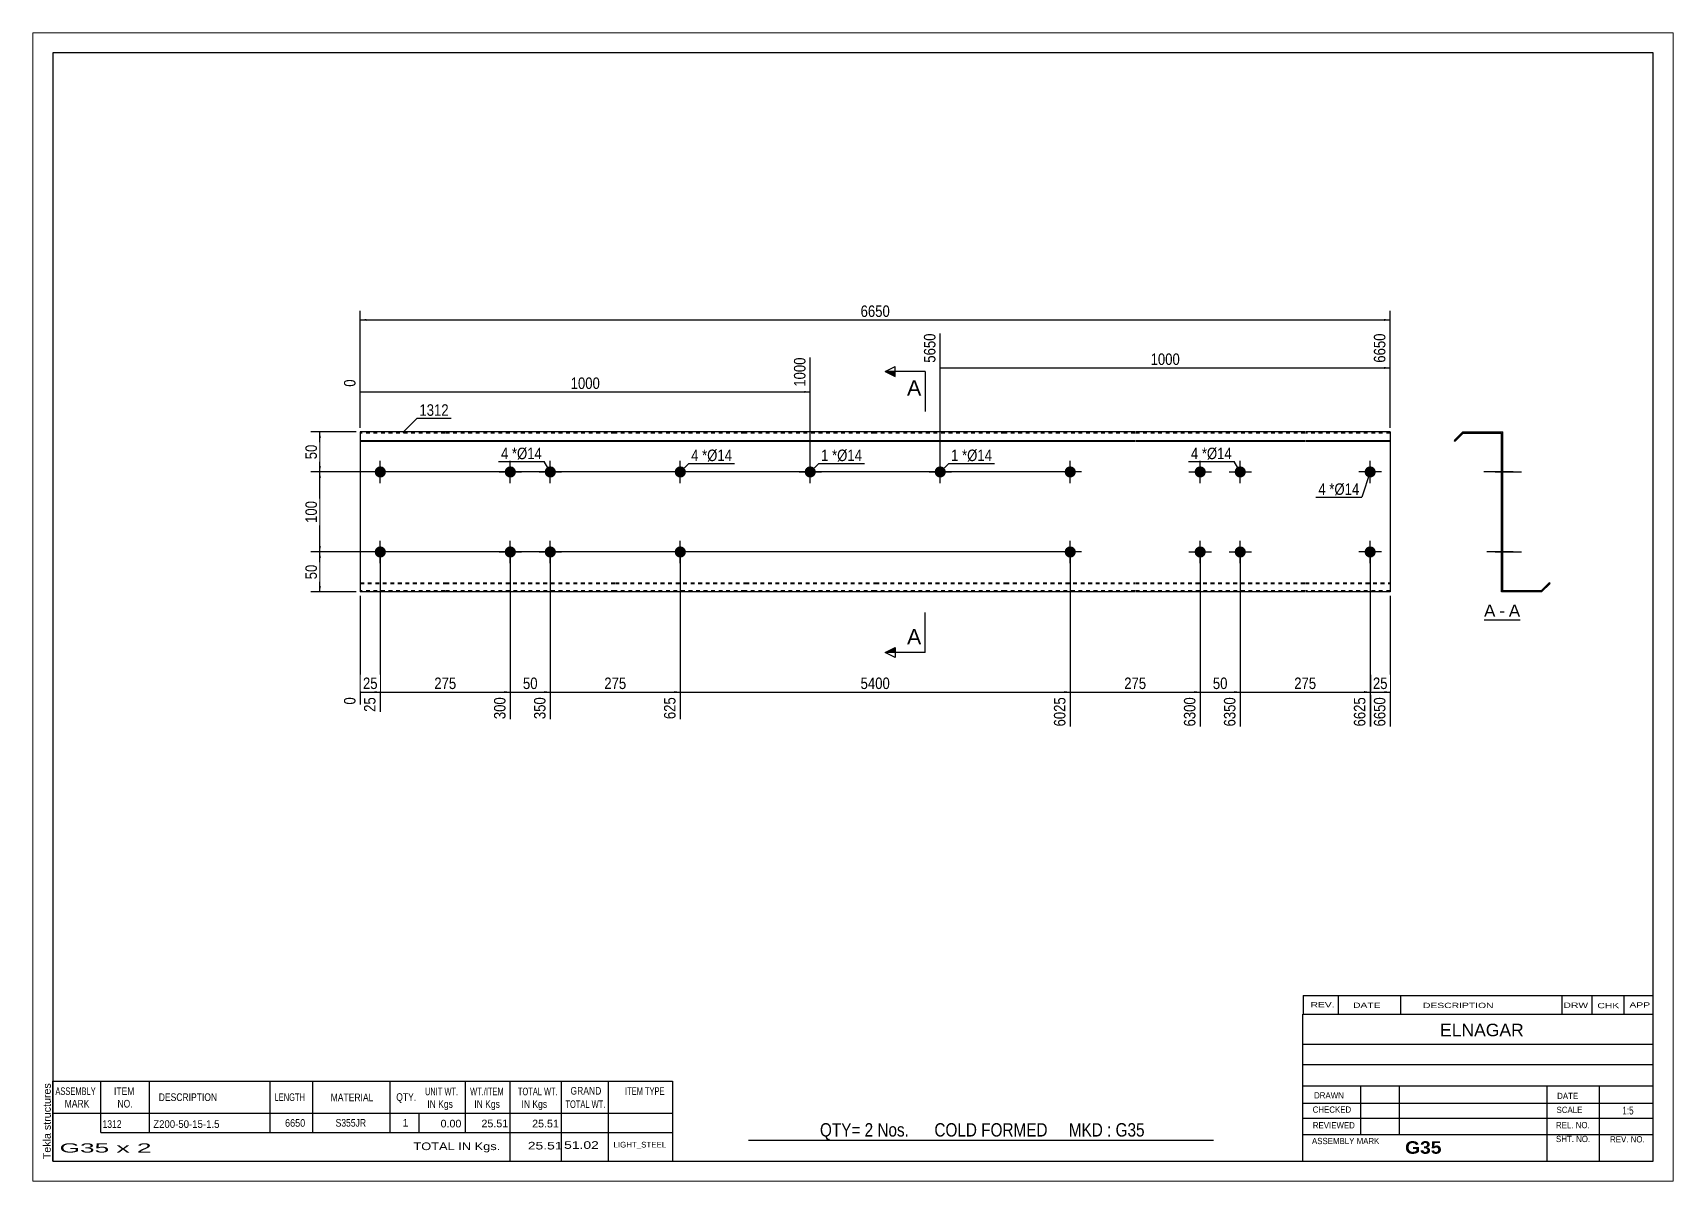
# Paper-space layout 'Layout1' of a CAD drawing. Header units: millimetres. Extents: x 0 to 410, y 0 to 287.
# The model-space entities are those that its viewports show. They can reach past a viewport. Long polylines and large blocks are cut down to what shows.
import ezdxf

# ---------------------------------------------------------------- set-up
doc = ezdxf.new("R2010")
doc.units = ezdxf.units.MM
doc.linetypes.add('DXK_LINE_DOT1', pattern=[1.8814, 0.9407, -0.9407])
doc.layers.add('Viewport layer', color=7, linetype='Continuous', plot=False)
doc.styles.add('Arial', font='ARIAL.TTF', dxfattribs={"height": 0.2})
doc.styles.add('Arial Bold', font='ARIALBD.TTF', dxfattribs={"height": 0.2})
doc.styles.add('Arial Narrow', font='ARIALN.TTF', dxfattribs={"height": 0.2})

# ---------------------------------------------------------------- blocks, each defined once
blk = doc.blocks.new('Unknown-629089149-1674')
at = {"color": 5, "linetype": 'Continuous'}
for p, q in [((123.25, 114.75), (-276.75, 114.75)), ((-276.75, 114.75), (-276.75, -162.25)), ((123.25, -162.25), (123.25, 114.75)), ((-276.75, -162.25), (123.25, -162.25))]:
    blk.add_line(p, q, dxfattribs=at)
at = {"color": 174, "linetype": 'Continuous', "style": 'Arial'}
blk.add_text('Tekla structures', height=1.9102, rotation=90, dxfattribs=at).set_placement((-277.25, -161.75))
blk = doc.blocks.new('Unknown-629089149-12 - 1231')
at = {"color": 7, "linetype": 'Continuous'}
blk.add_line((80.97, -26.95), (90, -26.95), dxfattribs=at)
at = {"color": 0, "linetype": 'Continuous'}
blk.add_wipeout([(83.82, -26.2), (83.82, -23), (80.97, -23), (80.97, -26.2)], dxfattribs=at)
blk.add_wipeout([(86.2, -26.2), (86.2, -23), (84.78, -23), (84.78, -26.2)], dxfattribs=at)
at = {"color": 96, "linetype": 'Continuous', "style": 'Arial'}
blk.add_text('A', height=3.06, dxfattribs=at).set_placement((80.97, -26.2))
at = {"color": 0, "linetype": 'Continuous'}
blk.add_wipeout([(90, -26.2), (90, -23), (87.16, -23), (87.16, -26.2)], dxfattribs=at)
at = {"color": 96, "linetype": 'Continuous', "style": 'Arial'}
for s, p in [('A', (87.16, -26.2)), ('-', (84.78, -26.2))]:
    blk.add_text(s, height=3.06, dxfattribs=at).set_placement(p)
blk = doc.blocks.new('Bolt-629089149-1223 - 1203')
at = {"linetype": 'Continuous'}
for points in [[(8.63, 10, -1), (11.43, 10, -1)], [(18.63, 10, -1), (21.43, 10, -1)], [(8.63, -10, -1), (11.43, -10, -1)], [(18.63, -10, -1), (21.43, -10, -1)]]:
    blk.add_hatch(color=3, dxfattribs=at).paths.add_polyline_path(points)
at = {"color": 3, "linetype": 'Continuous'}
for p, q in [((10.03, 7.2), (10.03, 12.8)), ((20.03, 7.2), (20.03, 12.8)), ((7.23, 10), (12.83, 10)), ((17.23, 10), (22.83, 10)), ((10.03, -12.8), (10.03, -7.2)), ((20.03, -12.8), (20.03, -7.2)), ((7.23, -10), (12.83, -10)), ((17.23, -10), (22.83, -10))]:
    blk.add_line(p, q, dxfattribs=at)
blk = doc.blocks.new('Part-629089149-1218 - 1203')
at = {"color": 2, "linetype": 'Continuous'}
for p, q in [((-199.9, 20), (-199.9, -20)), ((-178.71, 20), (-199.9, 20)), ((-199.9, 17.88), (-178.71, 17.88)), ((-199.9, 17.67), (-178.71, 17.67)), ((-136.22, 20), (-178.61, 20)), ((-178.61, 17.88), (-136.22, 17.88)), ((-178.61, 17.67), (-136.22, 17.67)), ((-103.73, 20), (-136.12, 20)), ((-136.12, 17.88), (-103.73, 17.88)), ((-136.12, 17.67), (-103.73, 17.67)), ((-71.24, 20), (-103.63, 20)), ((-103.63, 17.88), (-71.24, 17.88)), ((-103.63, 17.67), (-71.24, 17.67)), ((-38.75, 20), (-71.14, 20)), ((-71.14, 17.88), (-38.75, 17.88)), ((-71.14, 17.67), (-38.75, 17.67)), ((-6.27, 20), (-38.65, 20)), ((-38.65, 17.88), (-6.27, 17.88)), ((-38.65, 17.67), (-6.27, 17.67)), ((36.22, 20), (-6.17, 20)), ((-6.17, 17.88), (36.22, 17.88)), ((-6.17, 17.67), (36.22, 17.67)), ((57.51, 20), (36.32, 20)), ((36.32, 17.88), (57.51, 17.88)), ((36.32, 17.67), (57.51, 17.67)), ((57.51, 20), (57.51, -20)), ((-178.71, -20), (-199.9, -20)), ((-136.22, -20), (-178.61, -20)), ((-103.73, -20), (-136.12, -20)), ((-71.24, -20), (-103.63, -20)), ((-38.75, -20), (-71.14, -20)), ((-6.27, -20), (-38.65, -20)), ((36.22, -20), (-6.17, -20)), ((57.51, -20), (36.32, -20))]:
    blk.add_line(p, q, dxfattribs=at)
at = {"color": 7, "linetype": 'DXK_LINE_DOT1'}
for p, q in [((-178.71, 19.7), (-199.9, 19.7)), ((-136.22, 19.7), (-178.61, 19.7)), ((-103.73, 19.7), (-136.12, 19.7)), ((-71.24, 19.7), (-103.63, 19.7)), ((-38.75, 19.7), (-71.14, 19.7)), ((-6.27, 19.7), (-38.65, 19.7)), ((36.22, 19.7), (-6.17, 19.7)), ((57.51, 19.7), (36.32, 19.7)), ((-199.9, -17.67), (-178.71, -17.67)), ((-199.9, -17.88), (-178.71, -17.88)), ((-178.71, -19.7), (-199.9, -19.7)), ((-178.61, -17.67), (-136.22, -17.67)), ((-178.61, -17.88), (-136.22, -17.88)), ((-136.22, -19.7), (-178.61, -19.7)), ((-136.12, -17.67), (-103.73, -17.67)), ((-136.12, -17.88), (-103.73, -17.88)), ((-103.73, -19.7), (-136.12, -19.7)), ((-103.63, -17.67), (-71.24, -17.67)), ((-103.63, -17.88), (-71.24, -17.88)), ((-71.24, -19.7), (-103.63, -19.7)), ((-71.14, -17.67), (-38.75, -17.67)), ((-71.14, -17.88), (-38.75, -17.88)), ((-38.75, -19.7), (-71.14, -19.7)), ((-38.65, -17.67), (-6.27, -17.67)), ((-38.65, -17.88), (-6.27, -17.88)), ((-6.27, -19.7), (-38.65, -19.7)), ((-6.17, -17.67), (36.22, -17.67)), ((-6.17, -17.88), (36.22, -17.88)), ((36.22, -19.7), (-6.17, -19.7)), ((36.32, -17.67), (57.51, -17.67)), ((36.32, -17.88), (57.51, -17.88)), ((57.51, -19.7), (36.32, -19.7))]:
    blk.add_line(p, q, dxfattribs=at)
blk = doc.blocks.new('Bolt-629089149-1219 - 1203')
at = {"linetype": 'Continuous'}
for points in [[(-163.81, 10, -1), (-161.01, 10, -1)], [(-153.81, 10, -1), (-151.01, 10, -1)], [(-163.81, -10, -1), (-161.01, -10, -1)], [(-153.81, -10, -1), (-151.01, -10, -1)]]:
    blk.add_hatch(color=3, dxfattribs=at).paths.add_polyline_path(points)
at = {"color": 3, "linetype": 'Continuous'}
for p, q in [((-162.41, 7.2), (-162.41, 12.8)), ((-152.41, 7.2), (-152.41, 12.8)), ((-165.21, 10), (-159.61, 10)), ((-155.21, 10), (-149.61, 10)), ((-162.41, -12.8), (-162.41, -7.2)), ((-152.41, -12.8), (-152.41, -7.2)), ((-165.21, -10), (-159.61, -10)), ((-155.21, -10), (-149.61, -10))]:
    blk.add_line(p, q, dxfattribs=at)
blk = doc.blocks.new('Bolt-629089149-1220 - 1203')
at = {"linetype": 'Continuous'}
blk.add_hatch(color=3, dxfattribs=at).paths.add_polyline_path([(-88.84, 10, -1), (-86.04, 10, -1)])
at = {"color": 3, "linetype": 'Continuous'}
for p, q in [((-87.44, 7.2), (-87.44, 12.8)), ((-90.24, 10), (-84.64, 10))]:
    blk.add_line(p, q, dxfattribs=at)
blk = doc.blocks.new('Bolt-629089149-1221 - 1203')
at = {"linetype": 'Continuous'}
for points in [[(-196.3, 10, -1), (-193.5, 10, -1)], [(-121.32, 10, -1), (-118.52, 10, -1)]]:
    blk.add_hatch(color=3, dxfattribs=at).paths.add_polyline_path(points)
at = {"color": 3, "linetype": 'Continuous'}
for p, q in [((-194.9, 7.2), (-194.9, 12.8)), ((-119.92, 7.2), (-119.92, 12.8)), ((-192.1, 10), (-197.7, 10)), ((-117.12, 10), (-122.72, 10))]:
    blk.add_line(p, q, dxfattribs=at)
blk = doc.blocks.new('Bolt-629089149-1222 - 1203')
at = {"linetype": 'Continuous'}
for points in [[(-196.3, -10, -1), (-193.5, -10, -1)], [(-121.32, -10, -1), (-118.52, -10, -1)]]:
    blk.add_hatch(color=3, dxfattribs=at).paths.add_polyline_path(points)
at = {"color": 3, "linetype": 'Continuous'}
for p, q in [((-194.9, -12.8), (-194.9, -7.2)), ((-119.92, -12.8), (-119.92, -7.2)), ((-192.1, -10), (-197.7, -10)), ((-117.12, -10), (-122.72, -10))]:
    blk.add_line(p, q, dxfattribs=at)
blk = doc.blocks.new('Bolt-629089149-1224 - 1203')
at = {"linetype": 'Continuous'}
blk.add_hatch(color=3, dxfattribs=at).paths.add_polyline_path([(-56.35, 10, -1), (-53.55, 10, -1)])
at = {"color": 3, "linetype": 'Continuous'}
for p, q in [((-54.95, 7.2), (-54.95, 12.8)), ((-57.75, 10), (-52.15, 10))]:
    blk.add_line(p, q, dxfattribs=at)
blk = doc.blocks.new('Bolt-629089149-1225 - 1203')
at = {"linetype": 'Continuous'}
for points in [[(-23.86, 10, -1), (-21.06, 10, -1)], [(51.11, 10, -1), (53.91, 10, -1)]]:
    blk.add_hatch(color=3, dxfattribs=at).paths.add_polyline_path(points)
at = {"color": 3, "linetype": 'Continuous'}
for p, q in [((-22.46, 7.2), (-22.46, 12.8)), ((52.51, 7.2), (52.51, 12.8)), ((-19.66, 10), (-25.26, 10)), ((55.31, 10), (49.71, 10))]:
    blk.add_line(p, q, dxfattribs=at)
blk = doc.blocks.new('Bolt-629089149-1226 - 1203')
at = {"linetype": 'Continuous'}
for points in [[(-23.86, -10, -1), (-21.06, -10, -1)], [(51.11, -10, -1), (53.91, -10, -1)]]:
    blk.add_hatch(color=3, dxfattribs=at).paths.add_polyline_path(points)
at = {"color": 3, "linetype": 'Continuous'}
for p, q in [((-22.46, -12.8), (-22.46, -7.2)), ((52.51, -12.8), (52.51, -7.2)), ((-19.66, -10), (-25.26, -10)), ((55.31, -10), (49.71, -10))]:
    blk.add_line(p, q, dxfattribs=at)
blk = doc.blocks.new('Part-629089149-1233 - 1231')
at = {"color": 2, "linetype": 'Continuous'}
for p, q in [((75.64, 20), (73.51, 17.88)), ((73.51, 17.88), (73.73, 17.67)), ((73.73, 17.67), (75.76, 19.7)), ((75.64, 20), (85.64, 20)), ((75.76, 19.7), (85.34, 19.7)), ((85.34, -20), (85.34, 19.7)), ((85.64, -19.7), (85.64, 20)), ((95.34, -20), (85.34, -20)), ((95.21, -19.7), (85.64, -19.7)), ((95.21, -19.7), (97.25, -17.67)), ((95.34, -20), (97.46, -17.88)), ((97.46, -17.88), (97.25, -17.67))]:
    blk.add_line(p, q, dxfattribs=at)
blk = doc.blocks.new('Bolt-629089149-1234 - 1231')
at = {"linetype": 'Continuous'}
for points in [[(85.34, 11.4), (85.34, 8.6), (85.64, 8.6), (85.64, 11.4)], [(85.34, 11.4), (85.34, 8.6), (85.64, 8.6), (85.64, 11.4)], [(85.34, -8.6), (85.34, -11.4), (85.64, -11.4), (85.64, -8.6)], [(85.34, -8.6), (85.34, -11.4), (85.64, -11.4), (85.64, -8.6)]]:
    blk.add_hatch(color=3, dxfattribs=at).paths.add_polyline_path(points)
at = {"color": 3, "linetype": 'Continuous'}
for p, q in [((88.24, 10), (81.64, 10)), ((88.24, 10), (81.64, 10)), ((85.64, 11.4), (85.34, 11.4)), ((85.64, 11.4), (85.34, 11.4)), ((85.64, 8.6), (85.34, 8.6)), ((85.64, 8.6), (85.34, 8.6)), ((88.24, -10), (81.64, -10)), ((88.24, -10), (81.64, -10)), ((85.64, -8.6), (85.34, -8.6)), ((85.64, -8.6), (85.34, -8.6)), ((85.64, -11.4), (85.34, -11.4)), ((85.64, -11.4), (85.34, -11.4))]:
    blk.add_line(p, q, dxfattribs=at)
blk = doc.blocks.new('Bolt-629089149-1235 - 1231')
at = {"linetype": 'Continuous'}
blk.add_hatch(color=3, dxfattribs=at).paths.add_polyline_path([(85.34, 11.4), (85.34, 8.6), (85.64, 8.6), (85.64, 11.4)])
at = {"color": 3, "linetype": 'Continuous'}
for p, q in [((87.54, 10), (80.94, 10)), ((85.64, 11.4), (85.34, 11.4)), ((85.64, 8.6), (85.34, 8.6))]:
    blk.add_line(p, q, dxfattribs=at)
blk = doc.blocks.new('Bolt-629089149-1236 - 1231')
at = {"linetype": 'Continuous'}
blk.add_hatch(color=3, dxfattribs=at).paths.add_polyline_path([(85.34, 11.4), (85.34, 8.6), (85.64, 8.6), (85.64, 11.4)])
blk.add_hatch(color=3, dxfattribs=at).paths.add_polyline_path([(85.34, 11.4), (85.34, 8.6), (85.64, 8.6), (85.64, 11.4)])
at = {"color": 3, "linetype": 'Continuous'}
for p, q in [((83.74, 10), (90.34, 10)), ((83.74, 10), (90.34, 10)), ((85.34, 11.4), (85.64, 11.4)), ((85.34, 11.4), (85.64, 11.4)), ((85.34, 8.6), (85.64, 8.6)), ((85.34, 8.6), (85.64, 8.6))]:
    blk.add_line(p, q, dxfattribs=at)
blk = doc.blocks.new('Bolt-629089149-1237 - 1231')
at = {"linetype": 'Continuous'}
blk.add_hatch(color=3, dxfattribs=at).paths.add_polyline_path([(85.34, -8.6), (85.34, -11.4), (85.64, -11.4), (85.64, -8.6)])
blk.add_hatch(color=3, dxfattribs=at).paths.add_polyline_path([(85.34, -8.6), (85.34, -11.4), (85.64, -11.4), (85.64, -8.6)])
at = {"color": 3, "linetype": 'Continuous'}
for p, q in [((83.74, -10), (90.34, -10)), ((83.74, -10), (90.34, -10)), ((85.34, -8.6), (85.64, -8.6)), ((85.34, -8.6), (85.64, -8.6)), ((85.34, -11.4), (85.64, -11.4)), ((85.34, -11.4), (85.64, -11.4))]:
    blk.add_line(p, q, dxfattribs=at)
blk = doc.blocks.new('Bolt-629089149-1238 - 1231')
at = {"linetype": 'Continuous'}
for points in [[(85.34, 11.4), (85.34, 8.6), (85.64, 8.6), (85.64, 11.4)], [(85.34, 11.4), (85.34, 8.6), (85.64, 8.6), (85.64, 11.4)], [(85.34, -8.6), (85.34, -11.4), (85.64, -11.4), (85.64, -8.6)], [(85.34, -8.6), (85.34, -11.4), (85.64, -11.4), (85.64, -8.6)]]:
    blk.add_hatch(color=3, dxfattribs=at).paths.add_polyline_path(points)
at = {"color": 3, "linetype": 'Continuous'}
for p, q in [((88.24, 10), (81.64, 10)), ((88.24, 10), (81.64, 10)), ((85.64, 11.4), (85.34, 11.4)), ((85.64, 11.4), (85.34, 11.4)), ((85.64, 8.6), (85.34, 8.6)), ((85.64, 8.6), (85.34, 8.6)), ((88.24, -10), (81.64, -10)), ((88.24, -10), (81.64, -10)), ((85.64, -8.6), (85.34, -8.6)), ((85.64, -8.6), (85.34, -8.6)), ((85.64, -11.4), (85.34, -11.4)), ((85.64, -11.4), (85.34, -11.4))]:
    blk.add_line(p, q, dxfattribs=at)
blk = doc.blocks.new('Bolt-629089149-1239 - 1231')
at = {"linetype": 'Continuous'}
blk.add_hatch(color=3, dxfattribs=at).paths.add_polyline_path([(85.34, 11.4), (85.34, 8.6), (85.64, 8.6), (85.64, 11.4)])
at = {"color": 3, "linetype": 'Continuous'}
for p, q in [((87.54, 10), (80.94, 10)), ((85.64, 11.4), (85.34, 11.4)), ((85.64, 8.6), (85.34, 8.6))]:
    blk.add_line(p, q, dxfattribs=at)
blk = doc.blocks.new('Bolt-629089149-1240 - 1231')
at = {"linetype": 'Continuous'}
blk.add_hatch(color=3, dxfattribs=at).paths.add_polyline_path([(85.34, 11.4), (85.34, 8.6), (85.64, 8.6), (85.64, 11.4)])
blk.add_hatch(color=3, dxfattribs=at).paths.add_polyline_path([(85.34, 11.4), (85.34, 8.6), (85.64, 8.6), (85.64, 11.4)])
at = {"color": 3, "linetype": 'Continuous'}
for p, q in [((83.74, 10), (90.34, 10)), ((83.74, 10), (90.34, 10)), ((85.34, 11.4), (85.64, 11.4)), ((85.34, 11.4), (85.64, 11.4)), ((85.34, 8.6), (85.64, 8.6)), ((85.34, 8.6), (85.64, 8.6))]:
    blk.add_line(p, q, dxfattribs=at)
blk = doc.blocks.new('Bolt-629089149-1241 - 1231')
at = {"linetype": 'Continuous'}
blk.add_hatch(color=3, dxfattribs=at).paths.add_polyline_path([(85.34, -8.6), (85.34, -11.4), (85.64, -11.4), (85.64, -8.6)])
blk.add_hatch(color=3, dxfattribs=at).paths.add_polyline_path([(85.34, -8.6), (85.34, -11.4), (85.64, -11.4), (85.64, -8.6)])
at = {"color": 3, "linetype": 'Continuous'}
for p, q in [((83.74, -10), (90.34, -10)), ((83.74, -10), (90.34, -10)), ((85.34, -8.6), (85.64, -8.6)), ((85.34, -8.6), (85.64, -8.6)), ((85.34, -11.4), (85.64, -11.4)), ((85.34, -11.4), (85.64, -11.4))]:
    blk.add_line(p, q, dxfattribs=at)
blk = doc.blocks.new('StraightDimension-629089149-1310 - 1203')
at = {"linetype": 'Continuous'}
for points in [[(-210.25, 18.5), (-210, 20), (-209.75, 18.5)], [(-209.75, 11.5), (-210, 10), (-210.25, 11.5)]]:
    blk.add_hatch(color=7, dxfattribs=at).paths.add_polyline_path(points)
at = {"color": 7, "linetype": 'Continuous'}
for p, q in [((-200.9, 20), (-212.25, 20)), ((-210, 10), (-210, 20)), ((-23.46, 10), (-212.25, 10))]:
    blk.add_line(p, q, dxfattribs=at)
at = {"color": 0}
blk.add_wipeout([(-210.15, 17.43), (-214.35, 17.43), (-214.35, 12.57), (-210.15, 12.57)], dxfattribs=at)
at = {"color": 3, "style": 'Arial Narrow'}
blk.add_text('50', height=2.863, rotation=90.0002, dxfattribs=at).set_placement((-210.75, 13.17))
blk = doc.blocks.new('StraightDimension-629089149-1255 - 1203')
at = {"linetype": 'Continuous'}
blk.add_hatch(color=7, dxfattribs=at).paths.add_polyline_path([(56.01, -44.75), (57.51, -45), (56.01, -45.25)])
at = {"color": 7, "linetype": 'Continuous'}
for p, q in [((52.51, -11), (52.51, -53.61)), ((57.51, -21), (57.51, -53.61)), ((52.51, -45), (57.51, -45))]:
    blk.add_line(p, q, dxfattribs=at)
at = {"color": 0}
blk.add_wipeout([(57.44, -44.85), (57.44, -40.65), (52.59, -40.65), (52.59, -44.85)], dxfattribs=at)
at = {"color": 0, "linetype": 'Continuous'}
blk.add_wipeout([(56.91, -45.7), (52.71, -45.7), (52.71, -54.21), (56.91, -54.21)], dxfattribs=at)
at = {"color": 3, "style": 'Arial Narrow'}
blk.add_text('25', height=2.863, dxfattribs=at).set_placement((53.19, -44.25))
at = {"color": 3, "linetype": 'Continuous', "style": 'Arial Narrow'}
blk.add_text('6650', height=2.863, rotation=90.0002, dxfattribs=at).set_placement((56.31, -53.61))
blk = doc.blocks.new('StraightDimension-629089149-1256 - 1203')
at = {"linetype": 'Continuous'}
blk.add_hatch(color=7, dxfattribs=at).paths.add_polyline_path([(51.01, -44.75), (52.51, -45), (51.01, -45.25)])
at = {"color": 7, "linetype": 'Continuous'}
for p, q in [((20.03, -11), (20.03, -53.61)), ((52.51, -11), (52.51, -53.61)), ((20.03, -45), (52.51, -45))]:
    blk.add_line(p, q, dxfattribs=at)
at = {"color": 0}
blk.add_wipeout([(39.61, -44.85), (39.61, -40.65), (32.93, -40.65), (32.93, -44.85)], dxfattribs=at)
at = {"color": 0, "linetype": 'Continuous'}
blk.add_wipeout([(51.91, -45.7), (47.71, -45.7), (47.71, -54.21), (51.91, -54.21)], dxfattribs=at)
at = {"color": 3, "style": 'Arial Narrow'}
blk.add_text('275', height=2.863, dxfattribs=at).set_placement((33.53, -44.25))
at = {"color": 3, "linetype": 'Continuous', "style": 'Arial Narrow'}
blk.add_text('6625', height=2.863, rotation=90.0002, dxfattribs=at).set_placement((51.31, -53.61))
blk = doc.blocks.new('StraightDimension-629089149-1257 - 1203')
at = {"linetype": 'Continuous'}
blk.add_hatch(color=7, dxfattribs=at).paths.add_polyline_path([(18.53, -44.75), (20.03, -45), (18.53, -45.25)])
at = {"color": 7, "linetype": 'Continuous'}
for p, q in [((10.03, -11), (10.03, -53.61)), ((20.03, -11), (20.03, -53.61)), ((10.03, -45), (20.03, -45))]:
    blk.add_line(p, q, dxfattribs=at)
at = {"color": 0}
blk.add_wipeout([(17.46, -44.85), (17.46, -40.65), (12.6, -40.65), (12.6, -44.85)], dxfattribs=at)
at = {"color": 0, "linetype": 'Continuous'}
blk.add_wipeout([(19.43, -45.7), (15.23, -45.7), (15.23, -54.21), (19.43, -54.21)], dxfattribs=at)
at = {"color": 3, "style": 'Arial Narrow'}
blk.add_text('50', height=2.863, dxfattribs=at).set_placement((13.2, -44.25))
at = {"color": 3, "linetype": 'Continuous', "style": 'Arial Narrow'}
blk.add_text('6350', height=2.863, rotation=90.0002, dxfattribs=at).set_placement((18.83, -53.61))
blk = doc.blocks.new('StraightDimension-629089149-1258 - 1203')
at = {"linetype": 'Continuous'}
blk.add_hatch(color=7, dxfattribs=at).paths.add_polyline_path([(8.53, -44.75), (10.03, -45), (8.53, -45.25)])
at = {"color": 7, "linetype": 'Continuous'}
for p, q in [((-22.46, -11), (-22.46, -53.61)), ((10.03, -11), (10.03, -53.61)), ((-22.46, -45), (10.03, -45))]:
    blk.add_line(p, q, dxfattribs=at)
at = {"color": 0}
blk.add_wipeout([(-2.87, -44.85), (-2.87, -40.65), (-9.56, -40.65), (-9.56, -44.85)], dxfattribs=at)
at = {"color": 0, "linetype": 'Continuous'}
blk.add_wipeout([(9.43, -45.7), (5.23, -45.7), (5.23, -54.21), (9.43, -54.21)], dxfattribs=at)
at = {"color": 3, "style": 'Arial Narrow'}
blk.add_text('275', height=2.863, dxfattribs=at).set_placement((-8.96, -44.25))
at = {"color": 3, "linetype": 'Continuous', "style": 'Arial Narrow'}
blk.add_text('6300', height=2.863, rotation=90.0002, dxfattribs=at).set_placement((8.83, -53.61))
blk = doc.blocks.new('StraightDimension-629089149-1259 - 1203')
at = {"linetype": 'Continuous'}
blk.add_hatch(color=7, dxfattribs=at).paths.add_polyline_path([(-23.96, -44.75), (-22.46, -45), (-23.96, -45.25)])
at = {"color": 7, "linetype": 'Continuous'}
for p, q in [((-119.92, -11), (-119.92, -51.78)), ((-22.46, -11), (-22.46, -53.61)), ((-119.92, -45), (-22.46, -45))]:
    blk.add_line(p, q, dxfattribs=at)
at = {"color": 0}
blk.add_wipeout([(-66.94, -44.85), (-66.94, -40.65), (-75.45, -40.65), (-75.45, -44.85)], dxfattribs=at)
at = {"color": 0, "linetype": 'Continuous'}
blk.add_wipeout([(-23.06, -45.7), (-27.26, -45.7), (-27.26, -54.21), (-23.06, -54.21)], dxfattribs=at)
at = {"color": 3, "style": 'Arial Narrow'}
blk.add_text('5400', height=2.863, dxfattribs=at).set_placement((-74.85, -44.25))
at = {"color": 3, "linetype": 'Continuous', "style": 'Arial Narrow'}
blk.add_text('6025', height=2.863, rotation=90.0002, dxfattribs=at).set_placement((-23.66, -53.61))
blk = doc.blocks.new('StraightDimension-629089149-1260 - 1203')
at = {"linetype": 'Continuous'}
blk.add_hatch(color=7, dxfattribs=at).paths.add_polyline_path([(-121.42, -44.75), (-119.92, -45), (-121.42, -45.25)])
at = {"color": 7, "linetype": 'Continuous'}
for p, q in [((-152.41, -11), (-152.41, -51.78)), ((-119.92, -11), (-119.92, -51.78)), ((-152.41, -45), (-119.92, -45))]:
    blk.add_line(p, q, dxfattribs=at)
at = {"color": 0}
blk.add_wipeout([(-132.83, -44.85), (-132.83, -40.65), (-139.51, -40.65), (-139.51, -44.85)], dxfattribs=at)
at = {"color": 0, "linetype": 'Continuous'}
blk.add_wipeout([(-120.52, -45.7), (-124.72, -45.7), (-124.72, -52.38), (-120.52, -52.38)], dxfattribs=at)
at = {"color": 3, "style": 'Arial Narrow'}
blk.add_text('275', height=2.863, dxfattribs=at).set_placement((-138.91, -44.25))
at = {"color": 3, "linetype": 'Continuous', "style": 'Arial Narrow'}
blk.add_text('625', height=2.863, rotation=90.0002, dxfattribs=at).set_placement((-121.12, -51.78))
blk = doc.blocks.new('StraightDimension-629089149-1261 - 1203')
at = {"linetype": 'Continuous'}
blk.add_hatch(color=7, dxfattribs=at).paths.add_polyline_path([(-153.91, -44.75), (-152.41, -45), (-153.91, -45.25)])
at = {"color": 7, "linetype": 'Continuous'}
for p, q in [((-162.41, -11), (-162.41, -51.78)), ((-152.41, -11), (-152.41, -51.78)), ((-162.41, -45), (-152.41, -45))]:
    blk.add_line(p, q, dxfattribs=at)
at = {"color": 0}
blk.add_wipeout([(-154.98, -44.85), (-154.98, -40.65), (-159.84, -40.65), (-159.84, -44.85)], dxfattribs=at)
at = {"color": 0, "linetype": 'Continuous'}
blk.add_wipeout([(-153.01, -45.7), (-157.21, -45.7), (-157.21, -52.38), (-153.01, -52.38)], dxfattribs=at)
at = {"color": 3, "style": 'Arial Narrow'}
blk.add_text('50', height=2.863, dxfattribs=at).set_placement((-159.24, -44.25))
at = {"color": 3, "linetype": 'Continuous', "style": 'Arial Narrow'}
blk.add_text('350', height=2.863, rotation=90.0002, dxfattribs=at).set_placement((-153.61, -51.78))
blk = doc.blocks.new('StraightDimension-629089149-1262 - 1203')
at = {"linetype": 'Continuous'}
blk.add_hatch(color=7, dxfattribs=at).paths.add_polyline_path([(-163.91, -44.75), (-162.41, -45), (-163.91, -45.25)])
at = {"color": 7, "linetype": 'Continuous'}
for p, q in [((-194.9, -11), (-194.9, -49.96)), ((-162.41, -11), (-162.41, -51.78)), ((-194.9, -45), (-162.41, -45))]:
    blk.add_line(p, q, dxfattribs=at)
at = {"color": 0}
blk.add_wipeout([(-175.31, -44.85), (-175.31, -40.65), (-182, -40.65), (-182, -44.85)], dxfattribs=at)
at = {"color": 0, "linetype": 'Continuous'}
blk.add_wipeout([(-163.01, -45.7), (-167.21, -45.7), (-167.21, -52.38), (-163.01, -52.38)], dxfattribs=at)
at = {"color": 3, "style": 'Arial Narrow'}
blk.add_text('275', height=2.863, dxfattribs=at).set_placement((-181.4, -44.25))
at = {"color": 3, "linetype": 'Continuous', "style": 'Arial Narrow'}
blk.add_text('300', height=2.863, rotation=90.0002, dxfattribs=at).set_placement((-163.61, -51.78))
blk = doc.blocks.new('StraightDimension-629089149-1312 - 1203')
at = {"linetype": 'Continuous'}
for points in [[(-210.25, -11.5), (-210, -10), (-209.75, -11.5)], [(-209.75, -18.5), (-210, -20), (-210.25, -18.5)]]:
    blk.add_hatch(color=7, dxfattribs=at).paths.add_polyline_path(points)
at = {"color": 7, "linetype": 'Continuous'}
for p, q in [((-23.46, -10), (-212.25, -10)), ((-210, -20), (-210, -10)), ((-200.9, -20), (-212.25, -20))]:
    blk.add_line(p, q, dxfattribs=at)
at = {"color": 0}
blk.add_wipeout([(-210.15, -12.57), (-214.35, -12.57), (-214.35, -17.43), (-210.15, -17.43)], dxfattribs=at)
at = {"color": 3, "style": 'Arial Narrow'}
blk.add_text('50', height=2.863, rotation=90.0002, dxfattribs=at).set_placement((-210.75, -16.83))
blk = doc.blocks.new('StraightDimension-629089149-1263 - 1203')
at = {"linetype": 'Continuous'}
blk.add_hatch(color=7, dxfattribs=at).paths.add_polyline_path([(-196.4, -44.75), (-194.9, -45), (-196.4, -45.25)])
at = {"color": 7, "linetype": 'Continuous'}
for p, q in [((-194.9, -11), (-194.9, -49.96)), ((-199.9, -21), (-199.9, -48.13)), ((-199.9, -45), (-194.9, -45))]:
    blk.add_line(p, q, dxfattribs=at)
at = {"color": 0}
blk.add_wipeout([(-194.97, -44.85), (-194.97, -40.65), (-199.83, -40.65), (-199.83, -44.85)], dxfattribs=at)
at = {"color": 0, "linetype": 'Continuous'}
blk.add_wipeout([(-195.5, -45.7), (-199.7, -45.7), (-199.7, -50.56), (-195.5, -50.56)], dxfattribs=at)
blk.add_wipeout([(-200.5, -45.7), (-204.7, -45.7), (-204.7, -48.73), (-200.5, -48.73)], dxfattribs=at)
at = {"color": 3, "style": 'Arial Narrow'}
blk.add_text('25', height=2.863, dxfattribs=at).set_placement((-199.23, -44.25))
at = {"color": 3, "linetype": 'Continuous', "style": 'Arial Narrow'}
for s, height, p in [('0', 2.86, (-201.1, -48.13)), ('25', 2.863, (-196.1, -49.96))]:
    blk.add_text(s, height=height, rotation=90.0002, dxfattribs=at).set_placement(p)
blk = doc.blocks.new('StraightDimension-629089149-1300 - 1203')
at = {"linetype": 'Continuous'}
blk.add_hatch(color=7, dxfattribs=at).paths.add_polyline_path([(56.01, 36.25), (57.51, 36), (56.01, 35.75)])
at = {"color": 7, "linetype": 'Continuous'}
for p, q in [((-54.95, 11), (-54.95, 44.61)), ((57.51, 21), (57.51, 44.61)), ((-54.95, 36), (57.51, 36))]:
    blk.add_line(p, q, dxfattribs=at)
at = {"color": 0, "linetype": 'Continuous'}
for points in [[(-55.55, 45.21), (-59.75, 45.21), (-59.75, 36.7), (-55.55, 36.7)], [(56.91, 45.21), (52.71, 45.21), (52.71, 36.7), (56.91, 36.7)]]:
    blk.add_wipeout(points, dxfattribs=at)
at = {"color": 0}
blk.add_wipeout([(5.54, 36.15), (5.54, 40.35), (-2.97, 40.35), (-2.97, 36.15)], dxfattribs=at)
at = {"color": 3, "linetype": 'Continuous', "style": 'Arial Narrow'}
for s, p in [('5650', (-56.15, 37.3)), ('6650', (56.31, 37.3))]:
    blk.add_text(s, height=2.863, rotation=90.0002, dxfattribs=at).set_placement(p)
at = {"color": 3, "style": 'Arial Narrow'}
blk.add_text('1000', height=2.863, dxfattribs=at).set_placement((-2.37, 36.75))
blk = doc.blocks.new('StraightDimension-629089149-1305 - 1203')
at = {"linetype": 'Continuous'}
blk.add_hatch(color=7, dxfattribs=at).paths.add_polyline_path([(-88.94, 30.25), (-87.44, 30), (-88.94, 29.75)])
at = {"color": 7, "linetype": 'Continuous'}
for p, q in [((-87.44, 11), (-87.44, 38.61)), ((-199.9, 21), (-199.9, 33.13)), ((-199.9, 30), (-87.44, 30))]:
    blk.add_line(p, q, dxfattribs=at)
at = {"color": 0, "linetype": 'Continuous'}
for points in [[(-88.04, 39.21), (-92.24, 39.21), (-92.24, 30.7), (-88.04, 30.7)], [(-200.5, 33.73), (-204.7, 33.73), (-204.7, 30.7), (-200.5, 30.7)]]:
    blk.add_wipeout(points, dxfattribs=at)
at = {"color": 0}
blk.add_wipeout([(-139.41, 30.15), (-139.41, 34.35), (-147.92, 34.35), (-147.92, 30.15)], dxfattribs=at)
at = {"color": 3, "linetype": 'Continuous', "style": 'Arial Narrow'}
for s, height, p in [('1000', 2.863, (-88.64, 31.3)), ('0', 2.86, (-201.1, 31.3))]:
    blk.add_text(s, height=height, rotation=90.0002, dxfattribs=at).set_placement(p)
at = {"color": 3, "style": 'Arial Narrow'}
blk.add_text('1000', height=2.863, dxfattribs=at).set_placement((-147.32, 30.75))
blk = doc.blocks.new('StraightDimension-629089149-1311 - 1203')
at = {"linetype": 'Continuous'}
for points in [[(-210.25, 8.5), (-210, 10), (-209.75, 8.5)], [(-209.75, -8.5), (-210, -10), (-210.25, -8.5)]]:
    blk.add_hatch(color=7, dxfattribs=at).paths.add_polyline_path(points)
at = {"color": 7, "linetype": 'Continuous'}
for p, q in [((-23.46, 10), (-212.25, 10)), ((-210, -10), (-210, 10)), ((-23.46, -10), (-212.25, -10))]:
    blk.add_line(p, q, dxfattribs=at)
at = {"color": 0}
blk.add_wipeout([(-210.15, 3.34), (-214.35, 3.34), (-214.35, -3.34), (-210.15, -3.34)], dxfattribs=at)
at = {"color": 3, "style": 'Arial Narrow'}
blk.add_text('100', height=2.863, rotation=90.0002, dxfattribs=at).set_placement((-210.75, -2.74))
blk = doc.blocks.new('StraightDimension-629089149-1334 - 1203')
at = {"linetype": 'Continuous'}
for points in [[(-198.4, 47.75), (-199.9, 48), (-198.4, 48.25)], [(56.01, 48.25), (57.51, 48), (56.01, 47.75)]]:
    blk.add_hatch(color=7, dxfattribs=at).paths.add_polyline_path(points)
at = {"color": 7, "linetype": 'Continuous'}
for p, q in [((-199.9, 21), (-199.9, 50.25)), ((57.51, 21), (57.51, 50.25)), ((-199.9, 48), (57.51, 48))]:
    blk.add_line(p, q, dxfattribs=at)
at = {"color": 0}
blk.add_wipeout([(-66.94, 48.15), (-66.94, 52.35), (-75.45, 52.35), (-75.45, 48.15)], dxfattribs=at)
at = {"color": 3, "style": 'Arial Narrow'}
blk.add_text('6650', height=2.863, dxfattribs=at).set_placement((-74.85, 48.75))
blk = doc.blocks.new('CBS_BOM-629089149-1701')
at = {"color": 7, "linetype": 'Continuous'}
for p, q in [((-276.78, -150.28), (-276.78, -142.28)), ((-276.78, -142.28), (-121.86, -142.28)), ((-264.78, -150.28), (-264.78, -142.28)), ((-252.59, -150.28), (-252.59, -142.28)), ((-222.43, -150.28), (-222.43, -142.28)), ((-211.75, -150.28), (-211.75, -142.28)), ((-192.43, -150.28), (-192.43, -142.28)), ((-173.63, -150.28), (-173.63, -142.28)), ((-162.42, -150.28), (-162.42, -142.28)), ((-149.63, -150.28), (-149.63, -142.28)), ((-137.88, -150.28), (-137.88, -142.28)), ((-121.86, -142.29), (-121.86, -150.27)), ((-276.78, -150.28), (-121.86, -150.28)), ((-276.78, -155.08), (-276.78, -150.28)), ((-264.78, -155.08), (-264.78, -150.28)), ((-252.59, -155.08), (-252.59, -150.28)), ((-222.43, -155.08), (-222.43, -150.28)), ((-211.75, -155.08), (-211.75, -150.28)), ((-192.43, -155.08), (-192.43, -150.28)), ((-185.17, -155.08), (-185.17, -150.28)), ((-173.63, -155.08), (-173.63, -150.28)), ((-162.42, -155.08), (-162.42, -150.28)), ((-149.63, -155.08), (-149.63, -150.28)), ((-137.86, -155.08), (-137.86, -150.28)), ((-121.86, -150.28), (-121.86, -155.08)), ((-276.78, -162.28), (-276.78, -155.1)), ((-264.78, -155.08), (-121.86, -155.08)), ((-162.42, -162.28), (-162.42, -155.1)), ((-149.63, -162.28), (-149.63, -155.1)), ((-137.82, -162.28), (-137.82, -155.1)), ((-121.86, -155.08), (-121.86, -162.28)), ((-276.78, -162.28), (-121.86, -162.28))]:
    blk.add_line(p, q, dxfattribs=at)
at = {"color": 3, "linetype": 'Continuous', "style": 'Arial'}
for s, height, width, p in [('ASSEMBLY', 1.91, 0.7, (-276.1, -145.71)), ('MARK', 1.91, 0.8, (-273.78, -148.84)), ('ITEM', 1.91, 0.8, (-261.45, -145.71)), ('NO.', 1.91, 0.8, (-260.6, -148.84)), ('DESCRIPTION', 1.9102, 0.8, (-250.27, -147.21)), ('LENGTH', 1.91, 0.7, (-221.32, -147.21)), ('MATERIAL', 1.91, 0.8, (-207.3, -147.26)), ('QTY.', 1.91, 0.8, (-190.91, -147.18)), ('UNIT WT.', 1.91, 0.7, (-183.74, -145.78)), ('IN Kgs', 1.91, 0.8, (-183.16, -148.92)), ('WT./ITEM', 1.91, 0.7, (-172.45, -145.78)), ('IN Kgs', 1.91, 0.8, (-171.41, -148.92)), ('TOTAL WT.', 1.91, 0.7, (-160.51, -145.78)), ('IN Kgs', 1.91, 0.8, (-159.62, -148.92)), ('TOTAL WT.', 1.91, 0.7, (-148.62, -148.96)), ('GRAND', 1.91, 0.8, (-147.36, -145.62)), ('ITEM TYPE', 1.91, 0.7, (-133.72, -145.7))]:
    blk.add_text(s, height=height, dxfattribs=dict(at, width=width)).set_placement(p)
at = {"color": 7, "linetype": 'Continuous', "style": 'Arial'}
for s, height, width, p in [('S355JR', 1.91, 0.8, (-206.06, -153.62)), ('1312', 1.91, 0.8, (-264.32, -153.93)), ('Z200-50-15-1.5', 1.9102, 0.9, (-251.65, -153.93)), ('6650', 1.91, 0.85, (-218.71, -153.65))]:
    blk.add_text(s, height=height, dxfattribs=dict(at, width=width)).set_placement(p)
for s, p in [('1', (-189.34, -153.62)), ('0.00', (-179.83, -153.81)), ('25.51', (-169.61, -153.78)), ('25.51', (-156.94, -153.81))]:
    blk.add_text(s, height=1.91, dxfattribs=at).set_placement(p)
at = {"color": 6, "linetype": 'Continuous', "style": 'Arial'}
for s, height, width, p in [('G35 x 2', 2.292, 2.05, (-275.06, -160.09)), ('TOTAL IN Kgs.', 1.9102, 1.2, (-186.62, -159.48)), ('25.51', 1.91, 1.3, (-158.03, -159.33)), ('51.02', 1.91, 1.3, (-148.96, -159.17))]:
    blk.add_text(s, height=height, dxfattribs=dict(at, width=width)).set_placement(p)
blk.add_text('LIGHT_STEEL', height=1.4135, dxfattribs=at).set_placement((-136.61, -158.83))
blk = doc.blocks.new('CBS_CALLOFF-629089149-1702')
at = {"color": 7, "linetype": 'Continuous'}
blk.add_line((-102.87, -156.98), (13.36, -157), dxfattribs=at)
at = {"color": 3, "linetype": 'Continuous', "style": 'Arial Narrow'}
blk.add_text('QTY= 2 Nos.      COLD FORMED     MKD : G35', height=3.3405, dxfattribs=at).set_placement((-85.01, -156.09))
blk = doc.blocks.new('CBS_NAME_BLOG-629089149-1703')
at = {"color": 7, "linetype": 'Continuous'}
for p, q in [((35.66, -125.5), (123.18, -125.5)), ((35.66, -162.21), (35.66, -125.5)), ((35.66, -133.04), (123.18, -133.04)), ((35.73, -138.09), (123.25, -138.09)), ((35.66, -143.46), (123.18, -143.46)), ((50.18, -155.57), (50.18, -143.47)), ((59.87, -155.54), (59.87, -143.47)), ((96.78, -162.21), (96.78, -143.48)), ((109.83, -162.21), (109.83, -143.47)), ((35.66, -151.51), (123.18, -151.51)), ((35.67, -147.76), (123.25, -147.74)), ((35.66, -155.55), (123.18, -155.55)), ((35.66, -162.25), (123.25, -162.25))]:
    blk.add_line(p, q, dxfattribs=at)
at = {"color": 3, "linetype": 'Continuous', "style": 'Arial'}
blk.add_text('ELNAGAR', height=3.133, dxfattribs=at).set_placement((69.98, -131.03))
at = {"color": 3, "linetype": 'Continuous'}
for s, height, style, width, p in [('DRAWN', 1.566, 'Arial', 0.9, (38.49, -146.57)), ('DATE', 1.566, 'Arial', 0.9, (99.25, -146.73)), ('CHECKED', 1.566, 'Arial', 0.9, (38.14, -150.14)), ('SCALE', 1.566, 'Arial', 0.9, (99.1, -150.21)), ('1:5', 1.957, 'Arial Narrow', 0.9, (115.55, -150.57)), ('REVIEWED', 1.566, 'Arial', 0.9, (38.18, -154.06)), ('REL. NO.', 1.566, 'Arial', 0.9, (98.96, -154.01)), ('ASSEMBLY MARK', 1.5663, 'Arial', 0.9, (37.96, -157.99)), ('G35', 3.131, 'Arial Bold', 1.1, (61.24, -160.39)), ('SHT. NO.', 1.566, 'Arial', 0.9, (98.96, -157.48)), ('REV. NO.', 1.566, 'Arial', 0.9, (112.48, -157.57))]:
    blk.add_text(s, height=height, dxfattribs=dict(at, style=style, width=width)).set_placement(p)
blk = doc.blocks.new('CBS_REVISION-629089149-1704')
at = {"color": 7, "linetype": 'Continuous'}
for p, q in [((35.74, -120.87), (123.24, -120.87)), ((35.74, -120.87), (35.74, -125.5)), ((44.54, -120.87), (44.54, -125.5)), ((60.13, -120.87), (60.13, -125.44)), ((100.39, -120.87), (100.39, -125.5)), ((107.93, -120.87), (107.93, -125.5)), ((115.88, -120.87), (115.88, -125.5)), ((35.74, -125.5), (123.24, -125.5))]:
    blk.add_line(p, q, dxfattribs=at)
at = {"color": 7, "style": 'Arial Narrow', "width": 1.7}
for s, height, p in [('REV.', 1.326, (37.6, -123.82)), ('DATE', 1.326, (48.23, -123.94)), ('DESCRIPTION', 1.3257, (65.71, -123.99)), ('DRW', 1.326, (100.82, -123.93)), ('CHK', 1.326, (109.31, -124.02)), ('APP', 1.326, (117.31, -123.87))]:
    blk.add_text(s, height=height, dxfattribs=at).set_placement(p)
blk = doc.blocks.new('MarkSet-629089149-1353 - 1203')
at = {"color": 0}
blk.add_wipeout([(41.4, 4.28), (41.4, 7.28), (39.57, 7.28), (39.57, 4.28)], dxfattribs=at)
blk.add_wipeout([(41.4, 4.28), (41.4, 7.28), (39.57, 7.28), (39.57, 4.28)], dxfattribs=at)
blk.add_wipeout([(43.58, 4.28), (43.58, 7.28), (42.3, 7.28), (42.3, 4.28)], dxfattribs=at)
blk.add_wipeout([(43.58, 4.28), (43.58, 7.28), (42.3, 7.28), (42.3, 4.28)], dxfattribs=at)
at = {"color": 3, "style": 'Arial Narrow'}
blk.add_text('4', height=2.86, dxfattribs=at).set_placement((39.57, 4.28))
at = {"color": 0}
blk.add_wipeout([(49.79, 4.28), (49.79, 7.28), (43.58, 7.28), (43.58, 4.28)], dxfattribs=at)
blk.add_wipeout([(49.79, 4.28), (49.79, 7.28), (43.58, 7.28), (43.58, 4.28)], dxfattribs=at)
at = {"color": 7, "linetype": 'Continuous'}
for p in [(52.51, 10), (38.97, 3.68)]:
    blk.add_line(p, (50.39, 3.68), dxfattribs=at)
at = {"color": 3, "style": 'Arial Narrow'}
for s, height, p in [('*', 2.86, (42.3, 4.28)), ('Ø14', 2.863, (43.58, 4.28))]:
    blk.add_text(s, height=height, dxfattribs=at).set_placement(p)
blk = doc.blocks.new('MarkSet-629089149-1348 - 1203')
at = {"color": 0}
blk.add_wipeout([(-115.37, 12.72), (-115.37, 15.72), (-117.2, 15.72), (-117.2, 12.72)], dxfattribs=at)
blk.add_wipeout([(-115.37, 12.72), (-115.37, 15.72), (-117.2, 15.72), (-117.2, 12.72)], dxfattribs=at)
at = {"color": 7, "linetype": 'Continuous'}
blk.add_line((-119.92, 10), (-117.8, 12.12), dxfattribs=at)
at = {"color": 0}
blk.add_wipeout([(-113.2, 12.72), (-113.2, 15.72), (-114.47, 15.72), (-114.47, 12.72)], dxfattribs=at)
blk.add_wipeout([(-113.2, 12.72), (-113.2, 15.72), (-114.47, 15.72), (-114.47, 12.72)], dxfattribs=at)
at = {"color": 3, "style": 'Arial Narrow'}
blk.add_text('4', height=2.86, dxfattribs=at).set_placement((-117.2, 12.72))
at = {"color": 0}
blk.add_wipeout([(-106.98, 12.72), (-106.98, 15.72), (-113.2, 15.72), (-113.2, 12.72)], dxfattribs=at)
blk.add_wipeout([(-106.98, 12.72), (-106.98, 15.72), (-113.2, 15.72), (-113.2, 12.72)], dxfattribs=at)
at = {"color": 7, "linetype": 'Continuous'}
blk.add_line((-117.8, 12.12), (-106.38, 12.12), dxfattribs=at)
at = {"color": 3, "style": 'Arial Narrow'}
for s, height, p in [('*', 2.86, (-114.47, 12.72)), ('Ø14', 2.863, (-113.2, 12.72))]:
    blk.add_text(s, height=height, dxfattribs=at).set_placement(p)
blk = doc.blocks.new('Mark-629089149-1357 - 1203')
at = {"color": 0}
blk.add_wipeout([(-82.89, 12.72), (-82.89, 15.72), (-84.72, 15.72), (-84.72, 12.72)], dxfattribs=at)
blk.add_wipeout([(-82.89, 12.72), (-82.89, 15.72), (-84.72, 15.72), (-84.72, 12.72)], dxfattribs=at)
at = {"color": 7, "linetype": 'Continuous'}
blk.add_line((-87.44, 10), (-85.32, 12.12), dxfattribs=at)
at = {"color": 0}
blk.add_wipeout([(-80.71, 12.72), (-80.71, 15.72), (-81.99, 15.72), (-81.99, 12.72)], dxfattribs=at)
blk.add_wipeout([(-80.71, 12.72), (-80.71, 15.72), (-81.99, 15.72), (-81.99, 12.72)], dxfattribs=at)
at = {"color": 3, "style": 'Arial Narrow'}
blk.add_text('1', height=2.86, dxfattribs=at).set_placement((-84.72, 12.72))
at = {"color": 0}
blk.add_wipeout([(-74.5, 12.72), (-74.5, 15.72), (-80.71, 15.72), (-80.71, 12.72)], dxfattribs=at)
blk.add_wipeout([(-74.5, 12.72), (-74.5, 15.72), (-80.71, 15.72), (-80.71, 12.72)], dxfattribs=at)
at = {"color": 7, "linetype": 'Continuous'}
blk.add_line((-85.32, 12.12), (-73.9, 12.12), dxfattribs=at)
at = {"color": 3, "style": 'Arial Narrow'}
for s, height, p in [('*', 2.86, (-81.99, 12.72)), ('Ø14', 2.863, (-80.71, 12.72))]:
    blk.add_text(s, height=height, dxfattribs=at).set_placement(p)
blk = doc.blocks.new('Mark-629089149-1356 - 1203')
at = {"color": 0}
blk.add_wipeout([(-162.9, 13.2), (-162.9, 16.2), (-164.73, 16.2), (-164.73, 13.2)], dxfattribs=at)
blk.add_wipeout([(-162.9, 13.2), (-162.9, 16.2), (-164.73, 16.2), (-164.73, 13.2)], dxfattribs=at)
blk.add_wipeout([(-160.73, 13.2), (-160.73, 16.2), (-162, 16.2), (-162, 13.2)], dxfattribs=at)
blk.add_wipeout([(-160.73, 13.2), (-160.73, 16.2), (-162, 16.2), (-162, 13.2)], dxfattribs=at)
at = {"color": 3, "style": 'Arial Narrow'}
blk.add_text('4', height=2.86, dxfattribs=at).set_placement((-164.73, 13.2))
at = {"color": 0}
blk.add_wipeout([(-154.51, 13.2), (-154.51, 16.2), (-160.73, 16.2), (-160.73, 13.2)], dxfattribs=at)
blk.add_wipeout([(-154.51, 13.2), (-154.51, 16.2), (-160.73, 16.2), (-160.73, 13.2)], dxfattribs=at)
at = {"color": 7, "linetype": 'Continuous'}
for p in [(-165.33, 12.6), (-152.41, 10)]:
    blk.add_line(p, (-153.91, 12.6), dxfattribs=at)
at = {"color": 3, "style": 'Arial Narrow'}
for s, height, p in [('*', 2.86, (-162, 13.2)), ('Ø14', 2.863, (-160.73, 13.2))]:
    blk.add_text(s, height=height, dxfattribs=at).set_placement(p)
blk = doc.blocks.new('SectionMark-629089149-1253 - 1203')
at = {"linetype": 'Continuous'}
for points in [[(-66.19, 35.1), (-66.19, 33.85), (-68.69, 35.1)], [(-66.19, -33.85), (-66.19, -35.1), (-68.69, -35.1)]]:
    blk.add_hatch(color=30, dxfattribs=at).paths.add_polyline_path(points)
at = {"color": 30, "linetype": 'Continuous'}
for p, q in [((-68.69, 35.1), (-66.19, 36.35)), ((-68.69, 35.1), (-66.19, 33.85)), ((-66.19, 33.85), (-66.19, 36.35)), ((-68.69, -35.1), (-66.19, -33.85)), ((-66.19, -36.35), (-68.69, -35.1)), ((-66.19, -33.85), (-66.19, -36.35))]:
    blk.add_line(p, q, dxfattribs=at)
at = {"color": 0, "linetype": 'Continuous'}
for points in [[(-59.69, 29.1), (-59.69, 33.1), (-63.25, 33.1), (-63.25, 29.1)], [(-59.69, -33.1), (-59.69, -29.1), (-63.25, -29.1), (-63.25, -33.1)]]:
    blk.add_wipeout(points, dxfattribs=at)
at = {"color": 30, "linetype": 'Continuous'}
for p, q in [((-58.69, 35.1), (-68.69, 35.1)), ((-58.69, 35.1), (-58.69, 25.1)), ((-58.69, -35.1), (-58.69, -25.1)), ((-58.69, -35.1), (-68.69, -35.1))]:
    blk.add_line(p, q, dxfattribs=at)
at = {"color": 96, "linetype": 'Continuous', "style": 'Arial'}
for p in [(-63.25, 29.1), (-63.25, -33.1)]:
    blk.add_text('A', height=3.82, dxfattribs=at).set_placement(p)
blk = doc.blocks.new('Mark-629089149-1337 - 1203')
at = {"color": 0}
blk.add_wipeout([(-177.81, 24.04), (-177.81, 27.04), (-185.12, 27.04), (-185.12, 24.04)], dxfattribs=at)
blk.add_wipeout([(-177.81, 24.04), (-177.81, 27.04), (-185.12, 27.04), (-185.12, 24.04)], dxfattribs=at)
at = {"color": 7, "linetype": 'Continuous'}
for p, q in [((-189.25, 19.9), (-185.72, 23.44)), ((-185.72, 23.44), (-177.21, 23.44))]:
    blk.add_line(p, q, dxfattribs=at)
at = {"color": 3, "style": 'Arial Narrow'}
blk.add_text('1312', height=2.863, dxfattribs=at).set_placement((-185.12, 24.04))
blk = doc.blocks.new('Mark-629089149-1358 - 1203')
at = {"color": 0}
blk.add_wipeout([(9.54, 13.2), (9.54, 16.2), (7.71, 16.2), (7.71, 13.2)], dxfattribs=at)
blk.add_wipeout([(9.54, 13.2), (9.54, 16.2), (7.71, 16.2), (7.71, 13.2)], dxfattribs=at)
blk.add_wipeout([(11.71, 13.2), (11.71, 16.2), (10.44, 16.2), (10.44, 13.2)], dxfattribs=at)
blk.add_wipeout([(11.71, 13.2), (11.71, 16.2), (10.44, 16.2), (10.44, 13.2)], dxfattribs=at)
at = {"color": 3, "style": 'Arial Narrow'}
blk.add_text('4', height=2.86, dxfattribs=at).set_placement((7.71, 13.2))
at = {"color": 0}
blk.add_wipeout([(17.93, 13.2), (17.93, 16.2), (11.71, 16.2), (11.71, 13.2)], dxfattribs=at)
blk.add_wipeout([(17.93, 13.2), (17.93, 16.2), (11.71, 16.2), (11.71, 13.2)], dxfattribs=at)
at = {"color": 7, "linetype": 'Continuous'}
for p in [(7.11, 12.6), (20.03, 10)]:
    blk.add_line(p, (18.53, 12.6), dxfattribs=at)
at = {"color": 3, "style": 'Arial Narrow'}
for s, height, p in [('*', 2.86, (10.44, 13.2)), ('Ø14', 2.863, (11.71, 13.2))]:
    blk.add_text(s, height=height, dxfattribs=at).set_placement(p)
blk = doc.blocks.new('Mark-629089149-1359 - 1203')
at = {"color": 0}
blk.add_wipeout([(-50.4, 12.72), (-50.4, 15.72), (-52.23, 15.72), (-52.23, 12.72)], dxfattribs=at)
blk.add_wipeout([(-50.4, 12.72), (-50.4, 15.72), (-52.23, 15.72), (-52.23, 12.72)], dxfattribs=at)
at = {"color": 7, "linetype": 'Continuous'}
blk.add_line((-54.95, 10), (-52.83, 12.12), dxfattribs=at)
at = {"color": 0}
blk.add_wipeout([(-48.22, 12.72), (-48.22, 15.72), (-49.5, 15.72), (-49.5, 12.72)], dxfattribs=at)
blk.add_wipeout([(-48.22, 12.72), (-48.22, 15.72), (-49.5, 15.72), (-49.5, 12.72)], dxfattribs=at)
at = {"color": 3, "style": 'Arial Narrow'}
blk.add_text('1', height=2.86, dxfattribs=at).set_placement((-52.23, 12.72))
at = {"color": 0}
blk.add_wipeout([(-42.01, 12.72), (-42.01, 15.72), (-48.22, 15.72), (-48.22, 12.72)], dxfattribs=at)
blk.add_wipeout([(-42.01, 12.72), (-42.01, 15.72), (-48.22, 15.72), (-48.22, 12.72)], dxfattribs=at)
at = {"color": 7, "linetype": 'Continuous'}
blk.add_line((-52.83, 12.12), (-41.41, 12.12), dxfattribs=at)
at = {"color": 3, "style": 'Arial Narrow'}
for s, height, p in [('*', 2.86, (-49.5, 12.72)), ('Ø14', 2.863, (-48.22, 12.72))]:
    blk.add_text(s, height=height, dxfattribs=at).set_placement(p)

msp = doc.modelspace()

# ---------------------------------------------------------------- block references
for name in ['Unknown-629089149-1674', 'Part-629089149-1218 - 1203', 'Part-629089149-1233 - 1231', 'Bolt-629089149-1221 - 1203', 'Bolt-629089149-1219 - 1203', 'Bolt-629089149-1220 - 1203', 'Bolt-629089149-1224 - 1203', 'Bolt-629089149-1225 - 1203', 'Bolt-629089149-1223 - 1203', 'Bolt-629089149-1235 - 1231', 'Bolt-629089149-1239 - 1231', 'Bolt-629089149-1234 - 1231', 'Bolt-629089149-1238 - 1231', 'Bolt-629089149-1236 - 1231', 'Bolt-629089149-1240 - 1231', 'Bolt-629089149-1222 - 1203', 'Bolt-629089149-1226 - 1203', 'Bolt-629089149-1237 - 1231', 'Bolt-629089149-1241 - 1231', 'CBS_REVISION-629089149-1704', 'CBS_NAME_BLOG-629089149-1703', 'CBS_BOM-629089149-1701', 'CBS_CALLOFF-629089149-1702']:
    msp.add_blockref(name, (0, 0))

# ---------------------------------------------------------------- next in the draw order: block references
for name in ['StraightDimension-629089149-1310 - 1203', 'StraightDimension-629089149-1255 - 1203', 'Unknown-629089149-12 - 1231']:
    msp.add_blockref(name, (0, 0))

# ---------------------------------------------------------------- next in the draw order: block references
for name in ['StraightDimension-629089149-1300 - 1203', 'StraightDimension-629089149-1305 - 1203', 'StraightDimension-629089149-1256 - 1203']:
    msp.add_blockref(name, (0, 0))

# ---------------------------------------------------------------- next in the draw order: block references
for name in ['StraightDimension-629089149-1334 - 1203', 'Mark-629089149-1358 - 1203', 'MarkSet-629089149-1353 - 1203', 'StraightDimension-629089149-1257 - 1203']:
    msp.add_blockref(name, (0, 0))

# ---------------------------------------------------------------- next in the draw order: block references
for name in ['Mark-629089149-1337 - 1203', 'StraightDimension-629089149-1258 - 1203']:
    msp.add_blockref(name, (0, 0))

# ---------------------------------------------------------------- next in the draw order: block references
msp.add_blockref('StraightDimension-629089149-1259 - 1203', (0, 0))

# ---------------------------------------------------------------- next in the draw order: block references
msp.add_blockref('StraightDimension-629089149-1260 - 1203', (0, 0))

# ---------------------------------------------------------------- next in the draw order: block references
msp.add_blockref('StraightDimension-629089149-1261 - 1203', (0, 0))

# ---------------------------------------------------------------- next in the draw order: block references
msp.add_blockref('StraightDimension-629089149-1262 - 1203', (0, 0))

# ---------------------------------------------------------------- next in the draw order: block references
msp.add_blockref('StraightDimension-629089149-1312 - 1203', (0, 0))

# ---------------------------------------------------------------- next in the draw order: block references
msp.add_blockref('StraightDimension-629089149-1263 - 1203', (0, 0))

# ---------------------------------------------------------------- next in the draw order: block references
msp.add_blockref('StraightDimension-629089149-1311 - 1203', (0, 0))

# ---------------------------------------------------------------- next in the draw order: block references
for name in ['SectionMark-629089149-1253 - 1203', 'Mark-629089149-1356 - 1203', 'MarkSet-629089149-1348 - 1203', 'Mark-629089149-1357 - 1203', 'Mark-629089149-1359 - 1203']:
    msp.add_blockref(name, (0, 0))

psp = doc.layouts.get("Layout1")

# ---------------------------------------------------------------- viewports
at = {"layer": 'Viewport layer', "view_target_point": (-76.75, -23.75)}
psp.add_viewport(center=(205, 143.5), size=(410, 287), view_center_point=(0, 0), view_height=287, dxfattribs=at)

doc.saveas('drawing.dxf')
